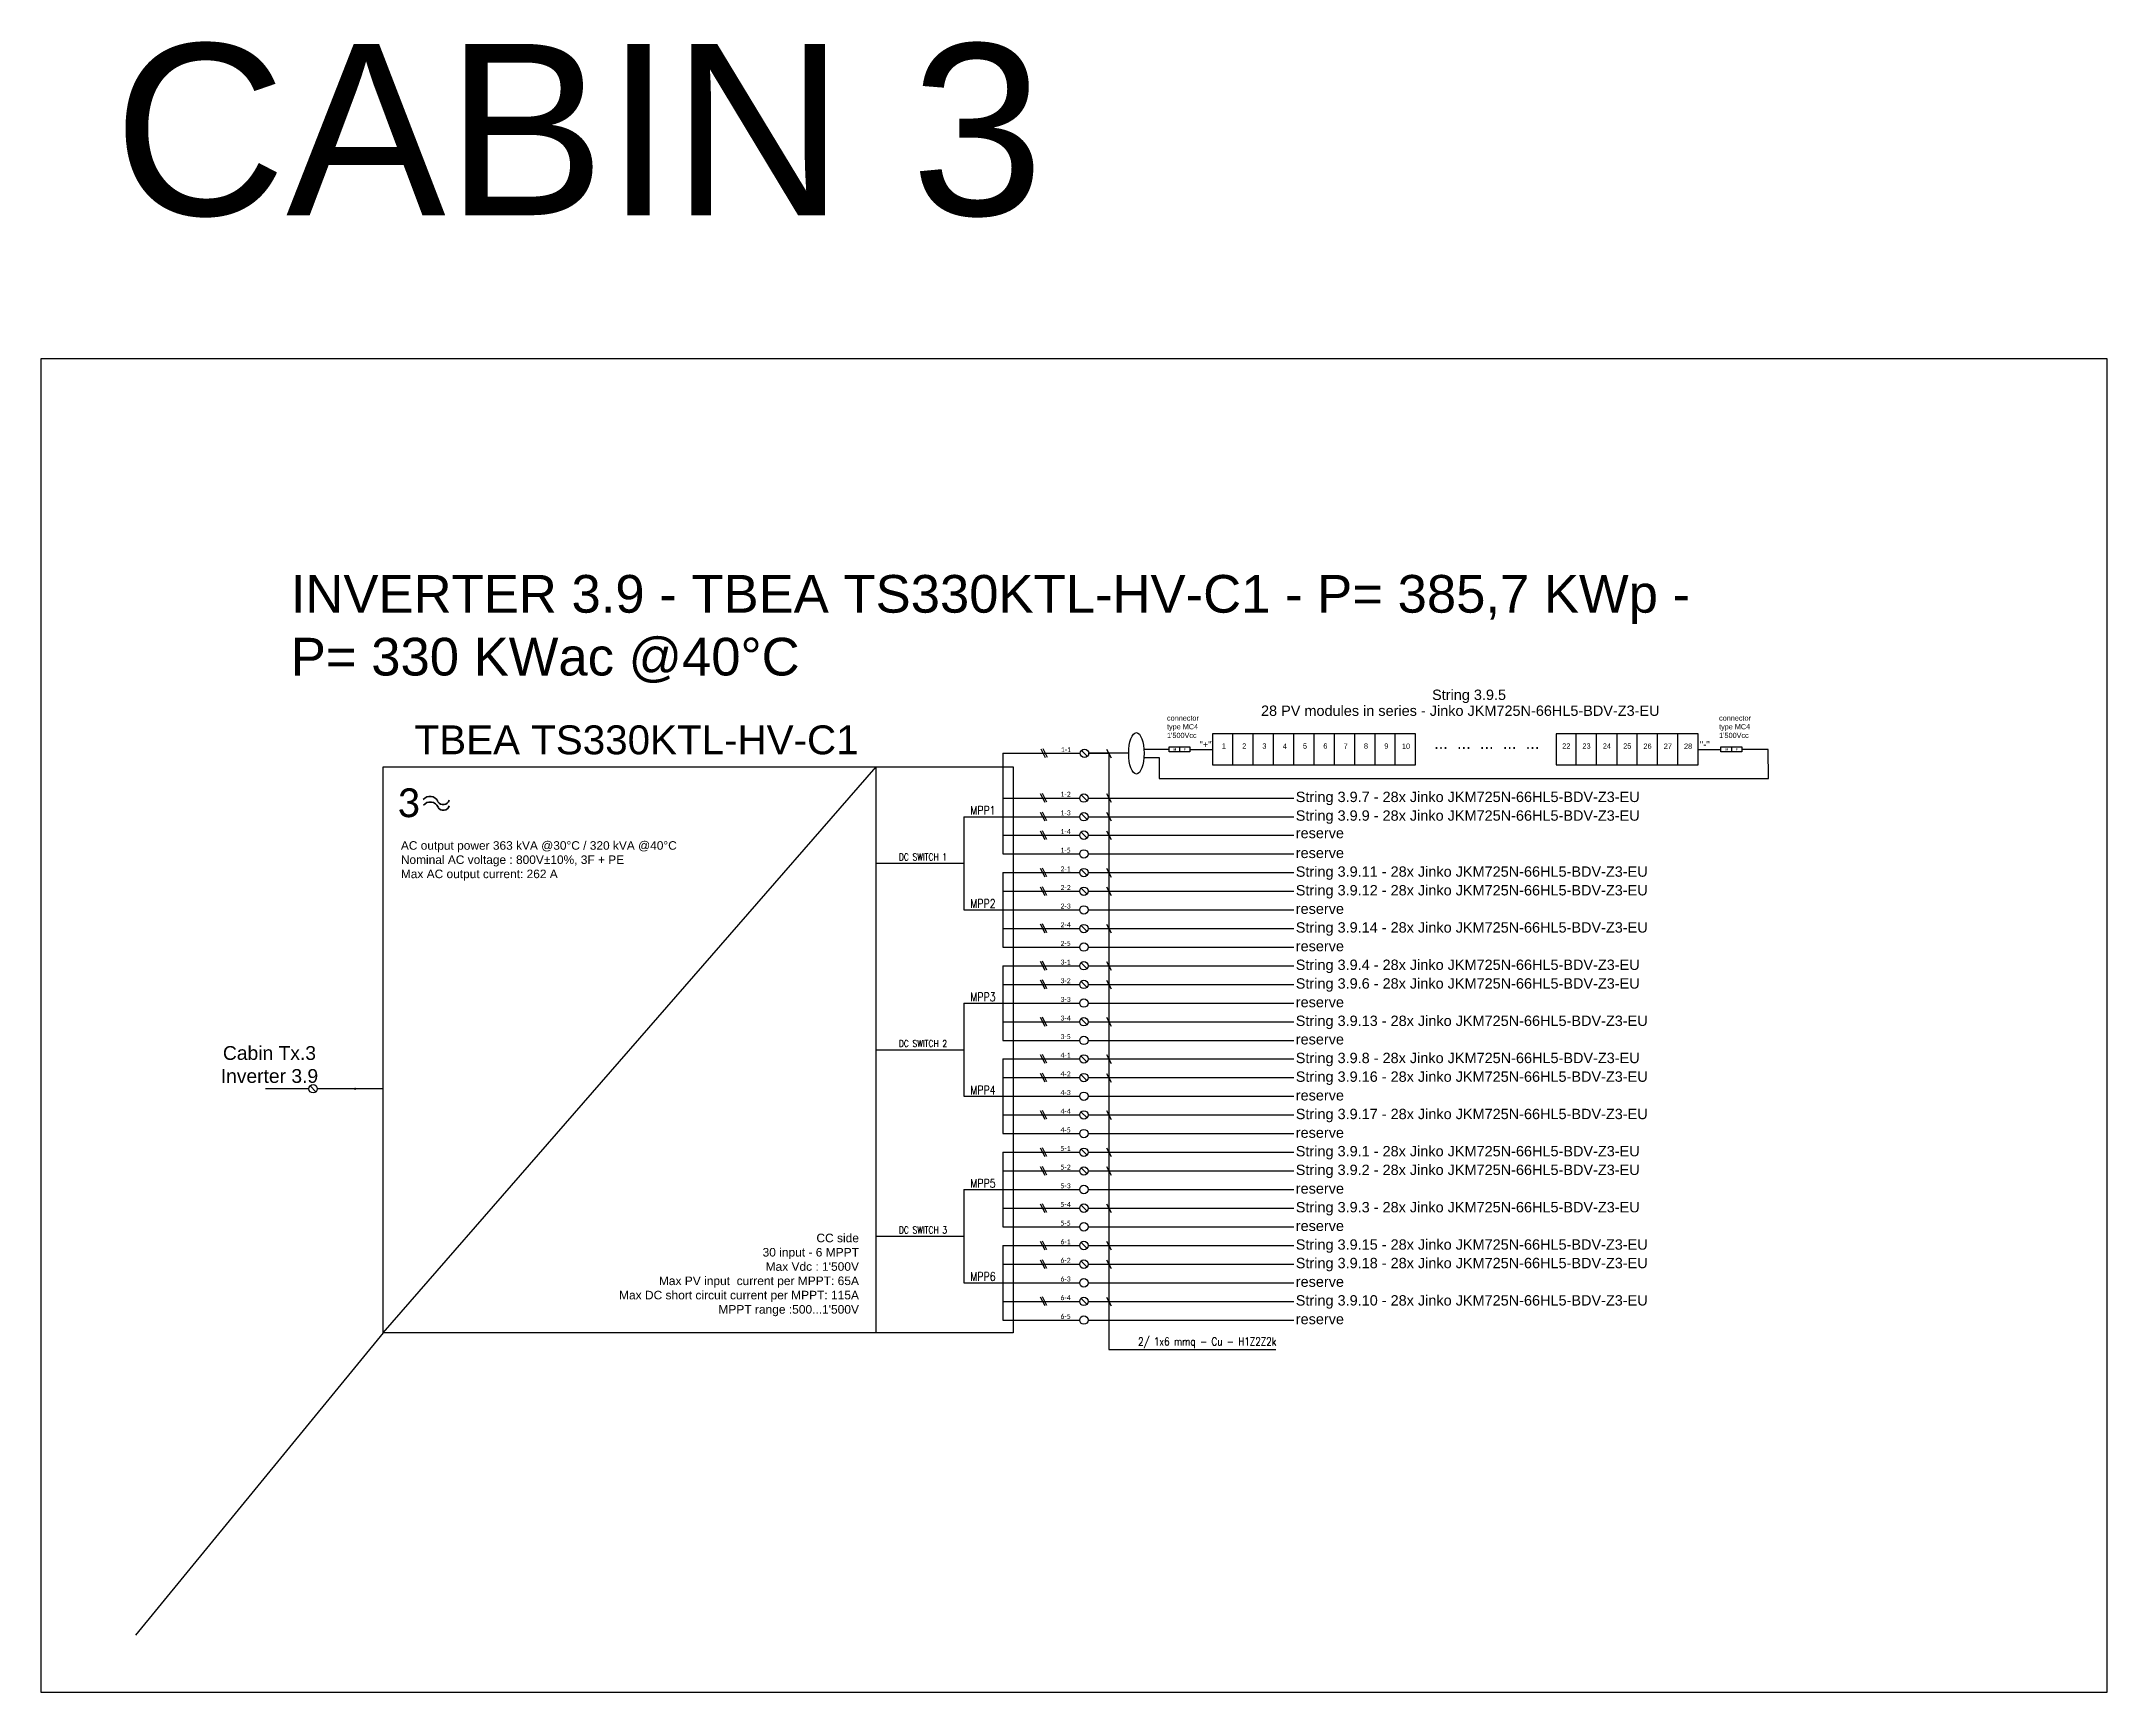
# Model space of a CAD drawing. Header units: millimetres. Extents: x 14856 to 141494, y 133975 to 167686.
# Drawn here: x 129432 to 141494, y 133975 to 143614 of the extents above; entities that cross this region are included whole.
import ezdxf

# ---------------------------------------------------------------- set-up
doc = ezdxf.new("R2010")
doc.units = ezdxf.units.MM
doc.layers.add('-Testi', color=1, linetype='Continuous')
doc.styles.add('Legend', font='calibri.ttf')
doc.styles.add('SIMPLEX', font='SIMPLEX', dxfattribs={"width": 0.8})
doc.styles.get("Standard").update_dxf_attribs({"font": 'arial.ttf'})

# ---------------------------------------------------------------- blocks, each defined once
blk = doc.blocks.new('P00102')
at = {"color": 1, "linetype": 'ByBlock', "lineweight": 25}
for p, q in [((0, 4), (-4, -4)), ((2, 4), (-2, -4)), ((4, 4), (0, -4))]:
    blk.add_line(p, q, dxfattribs=at)
blk = doc.blocks.new('P00')
at = {"color": 1}
for points in [[(-19, 26), (7, -25)], [(20, -25), (-6, 26)]]:
    blk.add_lwpolyline(points, dxfattribs=at)

msp = doc.modelspace()

# ---------------------------------------------------------------- linework, layer by layer
for points in [[(136272, 139572), (136272, 139390), (137458, 139390), (137458, 139572), (136272, 139572)], [(136391, 139390), (136391, 139572)], [(136509, 139390), (136509, 139571)], [(136628, 139389), (136628, 139571)], [(136746, 139390), (136746, 139572)], [(136865, 139390), (136865, 139571)], [(136984, 139389), (136984, 139571)], [(137102, 139390), (137102, 139572)], [(137221, 139390), (137221, 139571)], [(137339, 139389), (137339, 139571)], [(138278, 139572), (138278, 139390), (139108, 139390), (139108, 139572), (138278, 139572)], [(138396, 139390), (138396, 139572)], [(138515, 139390), (138515, 139571)], [(138634, 139389), (138634, 139571)], [(138752, 139390), (138752, 139572)], [(138871, 139390), (138871, 139571)], [(138871, 139390), (138871, 139571)], [(138989, 139389), (138989, 139571)], [(138989, 139389), (138989, 139571)], [(139108, 139390), (139108, 139572)], [(135047, 139458), (135047, 138871)], [(135542, 139440), (135507, 139475)], [(135546, 139458), (135666, 139458), (135666, 135978)], [(135653, 139483), (135679, 139432)], [(135653, 139483), (135679, 139432)], [(136079, 139496), (136079, 139466)], [(136139, 139481), (136272, 139481)], [(139108, 139481), (139241, 139481)], [(139302, 139496), (139302, 139466)], [(131428, 136075), (134307, 139379)], [(134307, 136075), (134307, 139379)], [(135539, 139180), (135504, 139215)], [(135653, 139223), (135679, 139172)], [(134819, 139088), (135047, 139088)], [(134819, 139088), (134819, 138544)], [(135539, 139071), (135504, 139106)], [(135653, 139114), (135679, 139063)], [(135539, 138962), (135504, 138997)], [(135653, 139005), (135679, 138954)], [(134307, 138816), (134819, 138816)], [(135047, 138762), (135047, 138327)], [(135539, 138745), (135504, 138779)], [(135653, 138787), (135679, 138736)], [(135539, 138636), (135504, 138670)], [(135653, 138679), (135679, 138628)], [(134819, 138544), (135047, 138544)], [(135539, 138418), (135504, 138453)], [(135653, 138461), (135679, 138410)], [(135539, 138200), (135504, 138235)], [(135653, 138243), (135679, 138192)], [(135047, 138218), (135047, 137782)], [(135539, 138091), (135504, 138126)], [(135653, 138134), (135679, 138083)], [(134819, 138000), (135047, 138000)], [(134819, 138000), (134819, 137456)], [(135539, 137874), (135504, 137909)], [(135653, 137917), (135679, 137866)], [(134307, 137728), (134819, 137728)], [(135047, 137674), (135047, 137238)], [(135539, 137656), (135504, 137691)], [(135653, 137699), (135679, 137648)], [(131036, 137483), (131002, 137517)], [(135539, 137547), (135504, 137582)], [(135653, 137590), (135679, 137539)], [(131428, 137500), (131044, 137500)], [(134819, 137456), (135047, 137456)], [(135539, 137330), (135504, 137364)], [(135653, 137373), (135679, 137321)], [(135539, 137112), (135504, 137147)], [(135653, 137155), (135679, 137104)], [(135047, 137129), (135047, 136694)], [(135539, 137003), (135504, 137038)], [(135653, 137046), (135679, 136995)], [(134819, 136912), (135047, 136912)], [(134819, 136912), (134819, 136367)], [(135539, 136785), (135504, 136820)], [(135653, 136828), (135679, 136777)], [(134307, 136640), (134819, 136640)], [(135047, 136585), (135047, 136150)], [(135539, 136568), (135504, 136603)], [(135653, 136611), (135679, 136560)], [(135539, 136459), (135504, 136494)], [(135653, 136502), (135679, 136451)], [(134819, 136367), (135047, 136367)], [(135539, 136241), (135504, 136276)], [(135653, 136284), (135679, 136233)], [(135666, 135978), (136641, 135978)]]:
    msp.add_lwpolyline(points)
at = {"color": 40, "linetype": 'Continuous'}
for points in [[(135047, 139458), (135500, 139458)], [(135047, 139197), (135497, 139197)], [(135546, 139197), (136746, 139197)], [(135047, 139088), (135497, 139088)], [(135546, 139088), (136746, 139088)], [(135047, 138980), (135497, 138980)], [(135047, 138762), (135497, 138762)], [(135546, 138762), (136746, 138762)], [(135047, 138653), (135497, 138653)], [(135546, 138653), (136746, 138653)], [(135047, 138435), (135497, 138435)], [(135546, 138435), (136746, 138435)], [(135047, 138218), (135497, 138218)], [(135047, 138109), (135497, 138109)], [(135546, 138218), (136746, 138218)], [(135546, 138109), (136746, 138109)], [(135047, 137891), (135497, 137891)], [(135546, 137891), (136746, 137891)], [(135047, 137674), (135497, 137674)], [(135546, 137674), (136746, 137674)], [(135047, 137565), (135497, 137565)], [(135546, 137565), (136746, 137565)], [(135047, 137347), (135497, 137347)], [(135546, 137347), (136746, 137347)], [(135047, 137129), (135497, 137129)], [(135047, 137020), (135497, 137020)], [(135546, 137129), (136746, 137129)], [(135546, 137020), (136746, 137020)], [(135047, 136803), (135497, 136803)], [(135546, 136803), (136746, 136803)], [(135047, 136585), (135497, 136585)], [(135546, 136585), (136746, 136585)], [(135047, 136476), (135497, 136476)], [(135546, 136476), (136746, 136476)], [(135047, 136259), (135497, 136259)], [(135546, 136259), (136746, 136259)]]:
    msp.add_lwpolyline(points, dxfattribs=at)
at = {"color": 40}
for points in [[(135782, 139458), (135549, 139458)], [(135872, 139483), (136017, 139483)], [(135872, 139433), (135961, 139433), (135961, 139311), (139518, 139311), (139517, 139481), (139363, 139481)]]:
    msp.add_lwpolyline(points, dxfattribs=at)
for points in [[(136018, 139496), (136139, 139496), (136139, 139466), (136018, 139466)], [(139241, 139496), (139363, 139496), (139363, 139466), (139241, 139466)], [(131428, 139379), (135108, 139379), (135108, 136075), (131428, 136075)]]:
    msp.add_lwpolyline(points, close=True)
at = {"color": 8, "linetype": 'Continuous'}
for points in [[(135546, 138980), (136746, 138980)], [(135047, 138871), (135497, 138871)], [(135546, 138871), (136746, 138871)], [(135047, 138544), (135497, 138544)], [(135546, 138544), (136746, 138544)], [(135047, 138327), (135497, 138327)], [(135546, 138327), (136746, 138327)], [(135047, 138000), (135497, 138000)], [(135546, 138000), (136746, 138000)], [(135047, 137782), (135497, 137782)], [(135546, 137782), (136746, 137782)], [(135047, 137456), (135497, 137456)], [(135546, 137456), (136746, 137456)], [(135047, 137238), (135497, 137238)], [(135546, 137238), (136746, 137238)], [(135047, 136912), (135497, 136912)], [(135546, 136912), (136746, 136912)], [(135047, 136694), (135497, 136694)], [(135546, 136694), (136746, 136694)], [(135047, 136367), (135497, 136367)], [(135546, 136367), (136746, 136367)], [(135047, 136150), (135497, 136150)], [(135546, 136150), (136746, 136150)]]:
    msp.add_lwpolyline(points, dxfattribs=at)
at = {"color": 4}
msp.add_lwpolyline([(130994, 137500), (130742, 137500)], dxfattribs=at)
at = {"color": 7}
for centre in [(135524, 139458), (135521, 139197), (135521, 139088), (135521, 138980), (135521, 138762), (135521, 138653), (135521, 138435), (135521, 138218), (135521, 138109), (135521, 137891), (135521, 137674), (135521, 137565), (135521, 137347), (135521, 137129), (135521, 137020), (135521, 136803), (135521, 136585), (135521, 136476), (135521, 136259)]:
    msp.add_circle(centre, 24.6, dxfattribs=at)
at = {"color": 8}
for centre in [(135521, 138871), (135521, 138544), (135521, 138327), (135521, 138000), (135521, 137782), (135521, 137456), (135521, 137238), (135521, 136912), (135521, 136694), (135521, 136367), (135521, 136150)]:
    msp.add_circle(centre, 24.6, dxfattribs=at)
msp.add_circle((131019, 137500), 24.6)
at = {"lineweight": 35}
for centre, radius, start, end in [((131702, 139157), 50.1, 22.5771, 141.9874), ((131703, 139124), 50.1, 22.5771, 141.9874), ((131779, 139195), 36.5, 211.9962, 342.6174), ((131780, 139162), 36.5, 211.9962, 342.6174)]:
    msp.add_arc(centre, radius, start, end, dxfattribs=at)
msp.add_ellipse((135827, 139458), major_axis=(0, -121), ratio=0.370747)
at = {"layer": 'Defpoints', "color": 1}
msp.add_line((131428, 136075), (129983, 134311), dxfattribs=at)
msp.add_lwpolyline([(129432, 141762), (141494, 141762), (141494, 133975), (129432, 133975)], close=True, dxfattribs=at)

# ---------------------------------------------------------------- block references
for name, p in [('P00', (135288, 139458)), ('P00', (135285, 139197)), ('P00', (135285, 139089)), ('P00', (135285, 138980)), ('P00', (135285, 138762)), ('P00', (135285, 138653)), ('P00', (135285, 138436)), ('P00', (135285, 138218)), ('P00', (135285, 138109)), ('P00', (135285, 137891)), ('P00', (135285, 137674)), ('P00102', (131264, 137500)), ('P00', (135285, 137565)), ('P00', (135285, 137347)), ('P00', (135285, 137129)), ('P00', (135285, 137021)), ('P00', (135285, 136803)), ('P00', (135285, 136585)), ('P00', (135285, 136476)), ('P00', (135285, 136259))]:
    msp.add_blockref(name, p)

# ---------------------------------------------------------------- texts
at = {"layer": '-Testi', "color": 7, "attachment_point": 5, "style": 'SIMPLEX'}
for s, insert, char_height, width in [('MPP1', (134931, 139125), 50, 54.43), ('DC SWITCH 1', (134581, 138853), 40, 391.73), ('MPP2', (134931, 138581), 50, 54.43), ('MPP3', (134931, 138036), 50, 54.43), ('DC SWITCH 2', (134581, 137764), 40, 391.73), ('MPP4', (134931, 137492), 50, 54.43), ('MPP5', (134931, 136948), 50, 54.43), ('DC SWITCH 3', (134581, 136676), 40, 391.73), ('MPP6', (134931, 136404), 50, 54.43), ('2/ 1x6 mmq - Cu - H1Z2Z2k', (136241, 136017), 46.62, 1811.15)]:
    msp.add_mtext(s, dxfattribs=dict(at, insert=insert, char_height=char_height, width=width))
for s, insert, char_height, width, attachment_point in [('CABIN 3', (129853, 143599), 1000, 9076.37, 1), ('INVERTER 3.9 - TBEA TS330KTL-HV-C1 - P= 385,7 KWp - P= 330 KWac @40°C', (130889, 140499), 220, 8459.92, 1), ("connector type MC4\\P1'500Vcc", (136006, 139679), 30.34, 266.35, 1), ('28 PV modules in series - Jinko JKM725N-66{\\C7;HL5-BD}V-Z3-EU', (136555, 139737), 60.44, 2681.98, 1), ("connector type MC4\\P1'500Vcc", (139230, 139679), 30.34, 266.35, 1), ('TBEA TS330KTL-HV-C1', (131612, 139621), 168.7, 3487.59, 1), ('\\pxql;{\\fArial|b1|i0|c0|p34;M}', (136043, 139488), 13.78, 16.7, 1), ('\\pxql;{\\fArial|b1|i0|c0|p34;F}', (136104, 139488), 13.78, 16.7, 1), ("''+''", (136195, 139529), 38.1, 72.4, 1), ('1 ', (136326, 139516), 30.8, 30.84, 1), ('2 ', (136445, 139516), 30.8, 30.84, 1), ('3 ', (136563, 139516), 30.8, 30.84, 1), ('4 ', (136682, 139515), 30.8, 30.84, 1), ('5 ', (136800, 139516), 30.8, 30.84, 1), ('6 ', (136919, 139516), 30.8, 30.84, 1), ('7 ', (137037, 139515), 30.8, 30.84, 1), ('8 ', (137156, 139516), 30.8, 30.84, 1), ('9 ', (137275, 139516), 30.8, 30.84, 1), ('10 ', (137378, 139515), 30.8, 30.84, 1), ('...  ...  ...  ...  ... ', (137566, 139553), 68.89, 747.03, 1), ('22 ', (138314, 139516), 30.8, 30.84, 1), ('23 ', (138432, 139516), 30.8, 30.84, 1), ('24 ', (138551, 139516), 30.8, 30.84, 1), ('25 ', (138670, 139516), 30.8, 30.84, 1), ('26 ', (138788, 139515), 30.8, 30.84, 1), ('27', (138907, 139515), 30.8, 30.84, 1), ('28 ', (139025, 139515), 30.8, 30.84, 1), ("''-''", (139117, 139529), 38.1, 72.4, 1), ('\\pxql;{\\fArial|b1|i0|c0|p34;M}', (139267, 139488), 13.78, 16.7, 1), ('\\pxql;{\\fArial|b1|i0|c0|p34;F}', (139327, 139488), 13.78, 16.7, 1), ('AC output power 363 kVA @30°C / 320 kVA @40°C\\PNominal AC voltage : 800V±10%, 3F + PE \\PMax AC output current: 262 A', (131532, 138945), 49.77, 2205.22, 1), ('\\pxqc;Cabin Tx.3\\PInverter 3.9', (130309, 137749), 80.48, 910.84, 1), ("CC side\\P30 input - 6 MPPT \\PMax Vdc : 1'500V\\PMax PV input  current per MPPT: 65A\\PMax DC short circuit current per MPPT: 115A \\PMPPT range :500...1'500V ", (134207, 136654), 50, 1795.44, 3)]:
    msp.add_mtext(s, dxfattribs=dict(insert=insert, char_height=char_height, width=width, attachment_point=attachment_point))
at = {"color": 7, "char_height": 60.44, "width": 4500, "attachment_point": 1}
for s, insert in [('String 3.9.5', (137554, 139830)), ('String 3.9.7 - 28x Jinko JKM725N-66HL5-BDV-Z3-EU', (136758, 139234)), ('String 3.9.9 - 28x Jinko JKM725N-66HL5-BDV-Z3-EU', (136758, 139125)), ('String 3.9.11 - 28x Jinko JKM725N-66HL5-BDV-Z3-EU', (136758, 138798)), ('String 3.9.12 - 28x Jinko JKM725N-66HL5-BDV-Z3-EU', (136758, 138689)), ('String 3.9.14 - 28x Jinko JKM725N-66HL5-BDV-Z3-EU', (136758, 138472)), ('String 3.9.4 - 28x Jinko JKM725N-66HL5-BDV-Z3-EU', (136758, 138254)), ('String 3.9.6 - 28x Jinko JKM725N-66HL5-BDV-Z3-EU', (136758, 138145)), ('String 3.9.13 - 28x Jinko JKM725N-66HL5-BDV-Z3-EU', (136758, 137927)), ('String 3.9.8 - 28x Jinko JKM725N-66HL5-BDV-Z3-EU', (136758, 137710)), ('String 3.9.16 - 28x Jinko JKM725N-66HL5-BDV-Z3-EU', (136758, 137601)), ('String 3.9.17 - 28x Jinko JKM725N-66HL5-BDV-Z3-EU', (136758, 137383)), ('String 3.9.1 - 28x Jinko JKM725N-66HL5-BDV-Z3-EU', (136758, 137166)), ('String 3.9.2 - 28x Jinko JKM725N-66HL5-BDV-Z3-EU', (136758, 137057)), ('String 3.9.3 - 28x Jinko JKM725N-66HL5-BDV-Z3-EU', (136758, 136839)), ('String 3.9.15 - 28x Jinko JKM725N-66HL5-BDV-Z3-EU', (136758, 136621)), ('String 3.9.18 - 28x Jinko JKM725N-66HL5-BDV-Z3-EU', (136758, 136513)), ('String 3.9.10 - 28x Jinko JKM725N-66HL5-BDV-Z3-EU', (136758, 136295))]:
    msp.add_mtext(s, dxfattribs=dict(at, insert=insert))
at = {"color": 7, "char_height": 28.9, "width": 87.84, "attachment_point": 1, "style": 'Legend'}
for s, insert in [('1-1', (135386, 139494)), ('1-2', (135384, 139234)), ('1-3', (135384, 139125)), ('1-4', (135384, 139016)), ('2-1', (135384, 138798)), ('2-2', (135384, 138689)), ('2-4', (135384, 138472)), ('3-1', (135384, 138254)), ('3-2', (135384, 138145)), ('3-4', (135384, 137927)), ('4-1', (135384, 137710)), ('4-2', (135384, 137601)), ('4-4', (135384, 137383)), ('5-1', (135384, 137166)), ('5-2', (135384, 137057)), ('5-4', (135384, 136839)), ('6-1', (135384, 136621)), ('6-2', (135384, 136513)), ('6-4', (135384, 136295))]:
    msp.add_mtext(s, dxfattribs=dict(at, insert=insert))
at = {"insert": (131510, 139254), "char_height": 169, "width": 2757.72, "attachment_point": 1, "style": 'Legend'}
msp.add_mtext('3', dxfattribs=at)
at = {"color": 8, "char_height": 60.4, "width": 4500, "attachment_point": 1}
for insert in [(136758, 139023), (136758, 138907), (136758, 138581), (136758, 138363), (136758, 138036), (136758, 137819), (136758, 137492), (136758, 137274), (136758, 136948), (136758, 136730), (136758, 136404), (136758, 136186)]:
    msp.add_mtext('reserve', dxfattribs=dict(at, insert=insert))
at = {"color": 8, "char_height": 28.9, "width": 87.84, "attachment_point": 1, "style": 'Legend'}
for s, insert in [('1-5', (135384, 138907)), ('2-3', (135384, 138581)), ('2-5', (135384, 138363)), ('3-3', (135384, 138036)), ('3-5', (135384, 137819)), ('4-3', (135384, 137492)), ('4-5', (135384, 137274)), ('5-3', (135384, 136948)), ('5-5', (135384, 136730)), ('6-3', (135384, 136404)), ('6-5', (135384, 136186))]:
    msp.add_mtext(s, dxfattribs=dict(at, insert=insert))

doc.saveas('drawing.dxf')
